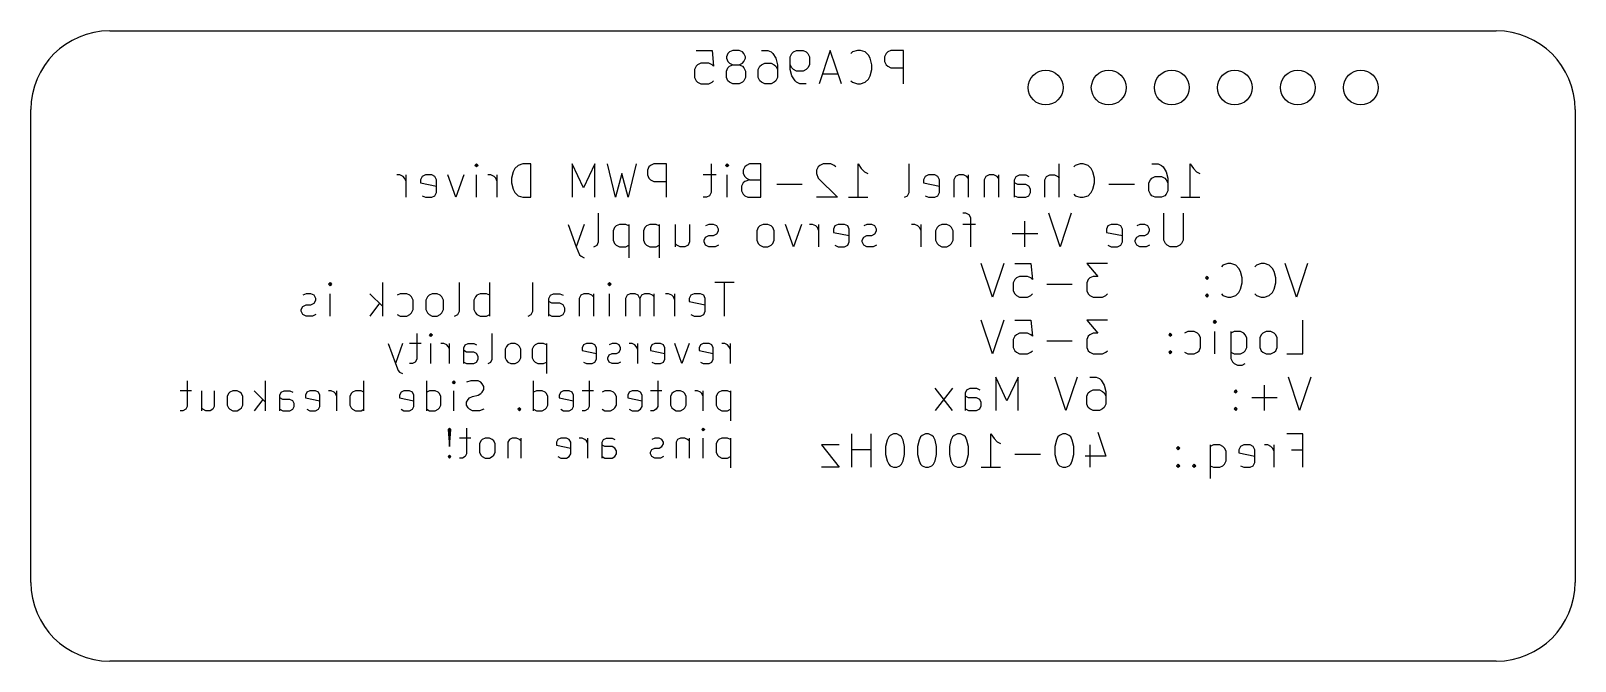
# Model space of a CAD drawing. Extents: x 117.4 to 179.6, y -117.7 to -92.3.
import ezdxf

# ---------------------------------------------------------------- set-up
doc = ezdxf.new("R2010")
doc.units = 0
doc.header["$MEASUREMENT"] = 0
doc.layers.add('BLACK', color=7, linetype='CONTINUOUS')

msp = doc.modelspace()

# ---------------------------------------------------------------- linework, layer by layer
at = {"layer": 'BLACK', "linetype": 'CONTINUOUS'}
for p, q in [((120.561, -92.3036), (176.441, -92.3036)), ((144.192, -93.0876), (144.835, -93.0876)), ((144.835, -93.0876), (144.899, -93.7311)), ((145.478, -93.2163), (145.414, -93.345)), ((145.414, -93.345), (145.414, -93.4093)), ((145.543, -93.152), (145.478, -93.2163)), ((145.672, -93.0876), (145.543, -93.152)), ((145.929, -93.0876), (145.672, -93.0876)), ((146.058, -93.152), (145.929, -93.0876)), ((146.122, -93.2163), (146.058, -93.152)), ((146.186, -93.345), (146.122, -93.2163)), ((146.186, -93.4093), (146.186, -93.345)), ((146.83, -93.0876), (147.087, -93.0876)), ((147.087, -93.0876), (147.216, -93.152)), ((147.216, -93.152), (147.28, -93.2163)), ((147.28, -93.2163), (147.409, -93.4093)), ((147.988, -93.345), (148.052, -93.2163)), ((147.988, -93.8598), (147.988, -93.345)), ((148.052, -93.2163), (148.117, -93.152)), ((148.117, -93.152), (148.245, -93.0876)), ((148.245, -93.0876), (148.503, -93.0876)), ((148.503, -93.0876), (148.631, -93.152)), ((148.631, -93.152), (148.696, -93.2163)), ((148.696, -93.2163), (148.76, -93.345)), ((148.76, -93.345), (148.76, -93.6667)), ((149.597, -93.0876), (149.146, -94.4389)), ((150.047, -94.4389), (149.597, -93.0876)), ((150.498, -93.152), (150.433, -93.2163)), ((150.691, -93.0876), (150.498, -93.152)), ((150.819, -93.0876), (150.691, -93.0876)), ((151.012, -93.152), (150.819, -93.0876)), ((151.141, -93.2807), (151.012, -93.152)), ((151.205, -93.4093), (151.141, -93.2807)), ((151.849, -93.2163), (151.784, -93.345)), ((151.784, -93.345), (151.784, -93.538)), ((151.913, -93.152), (151.849, -93.2163)), ((152.042, -93.0876), (151.913, -93.152)), ((152.557, -93.0876), (152.042, -93.0876)), ((152.557, -94.4389), (152.557, -93.0876)), ((144.192, -93.7311), (144.127, -93.8598)), ((144.127, -93.8598), (144.127, -94.1815)), ((144.256, -93.6667), (144.192, -93.7311)), ((144.385, -93.6024), (144.256, -93.6667)), ((144.706, -93.6024), (144.385, -93.6024)), ((144.835, -93.6667), (144.706, -93.6024)), ((144.899, -93.7311), (144.835, -93.6667)), ((145.414, -93.4093), (145.478, -93.538)), ((145.414, -93.9241), (145.478, -93.7954)), ((145.414, -94.1815), (145.414, -93.9241)), ((145.478, -93.538), (145.543, -93.6024)), ((145.478, -93.7954), (145.543, -93.7311)), ((145.543, -93.6024), (145.672, -93.6667)), ((145.543, -93.7311), (145.672, -93.6667)), ((145.672, -93.6667), (145.929, -93.6667)), ((145.929, -93.6667), (146.058, -93.6024)), ((145.929, -93.6667), (146.058, -93.7311)), ((146.058, -93.6024), (146.122, -93.538)), ((146.058, -93.7311), (146.122, -93.7954)), ((146.122, -93.538), (146.186, -93.4093)), ((146.122, -93.7954), (146.186, -93.9241)), ((146.186, -93.9241), (146.186, -94.1815)), ((146.701, -93.8598), (146.765, -93.7311)), ((146.701, -94.1815), (146.701, -93.8598)), ((146.765, -93.7311), (146.83, -93.6667)), ((146.83, -93.6667), (146.958, -93.6024)), ((146.958, -93.6024), (147.216, -93.6024)), ((147.216, -93.6024), (147.345, -93.6667)), ((147.345, -93.6667), (147.409, -93.7311)), ((147.409, -93.4093), (147.473, -93.6667)), ((147.409, -93.7311), (147.473, -93.8598)), ((147.473, -93.6667), (147.473, -94.1815)), ((148.052, -93.7954), (147.988, -93.6667)), ((148.052, -94.1172), (147.988, -93.8598)), ((148.117, -93.8598), (148.052, -93.7954)), ((148.245, -93.9241), (148.117, -93.8598)), ((148.503, -93.9241), (148.245, -93.9241)), ((148.631, -93.8598), (148.503, -93.9241)), ((148.696, -93.7954), (148.631, -93.8598)), ((148.76, -93.6667), (148.696, -93.7954)), ((151.27, -93.6667), (151.205, -93.4093)), ((151.205, -94.1172), (151.27, -93.8598)), ((151.27, -93.8598), (151.27, -93.6667)), ((151.784, -93.538), (151.849, -93.6667)), ((151.849, -93.6667), (151.913, -93.7311)), ((151.913, -93.7311), (152.042, -93.7954)), ((152.042, -93.7954), (152.557, -93.7954)), ((144.127, -94.1815), (144.192, -94.3102)), ((144.192, -94.3102), (144.256, -94.3745)), ((144.256, -94.3745), (144.385, -94.4389)), ((144.385, -94.4389), (144.706, -94.4389)), ((144.706, -94.4389), (144.835, -94.3745)), ((144.835, -94.3745), (144.899, -94.3102)), ((145.478, -94.3102), (145.414, -94.1815)), ((145.543, -94.3745), (145.478, -94.3102)), ((145.672, -94.4389), (145.543, -94.3745)), ((145.929, -94.4389), (145.672, -94.4389)), ((146.058, -94.3745), (145.929, -94.4389)), ((146.122, -94.3102), (146.058, -94.3745)), ((146.186, -94.1815), (146.122, -94.3102)), ((146.765, -94.3102), (146.701, -94.1815)), ((146.83, -94.3745), (146.765, -94.3102)), ((146.958, -94.4389), (146.83, -94.3745)), ((147.216, -94.4389), (146.958, -94.4389)), ((147.345, -94.3745), (147.216, -94.4389)), ((147.409, -94.3102), (147.345, -94.3745)), ((147.473, -94.1815), (147.409, -94.3102)), ((148.181, -94.3102), (148.052, -94.1172)), ((148.245, -94.3745), (148.181, -94.3102)), ((148.374, -94.4389), (148.245, -94.3745)), ((148.631, -94.4389), (148.374, -94.4389)), ((149.918, -94.0528), (149.275, -94.0528)), ((150.433, -94.3102), (150.498, -94.3745)), ((150.498, -94.3745), (150.691, -94.4389)), ((150.691, -94.4389), (150.819, -94.4389)), ((150.819, -94.4389), (151.012, -94.3745)), ((151.012, -94.3745), (151.141, -94.2459)), ((151.141, -94.2459), (151.205, -94.1172)), ((117.386, -114.529), (117.386, -95.4786)), ((179.616, -95.4786), (179.616, -114.529)), ((135.28, -97.724), (135.344, -97.6596)), ((135.344, -97.6596), (135.408, -97.724)), ((135.344, -97.6596), (135.344, -97.7883)), ((137.21, -97.6596), (137.017, -97.724)), ((137.532, -97.6596), (137.21, -97.6596)), ((137.532, -99.0109), (137.532, -97.6596)), ((139.655, -98.6248), (139.205, -97.6596)), ((139.205, -97.6596), (139.205, -99.0109)), ((140.106, -97.6596), (139.655, -98.6248)), ((140.106, -99.0109), (140.106, -97.6596)), ((140.942, -99.0109), (140.62, -97.6596)), ((141.779, -97.6596), (141.457, -99.0109)), ((142.486, -97.6596), (142.358, -97.724)), ((143.001, -97.6596), (142.486, -97.6596)), ((143.001, -99.0109), (143.001, -97.6596)), ((144.803, -97.6596), (144.803, -98.8179)), ((145.382, -97.724), (145.446, -97.6596)), ((145.446, -97.6596), (145.511, -97.724)), ((145.446, -97.6596), (145.446, -97.7883)), ((146.347, -97.6596), (146.218, -97.724)), ((146.798, -97.6596), (146.347, -97.6596)), ((146.798, -99.0109), (146.798, -97.6596)), ((149.307, -97.6596), (149.178, -97.724)), ((149.629, -97.6596), (149.307, -97.6596)), ((149.758, -97.724), (149.629, -97.6596)), ((150.723, -99.0109), (150.723, -97.6596)), ((150.723, -97.6596), (150.851, -97.8527)), ((152.782, -98.8179), (152.782, -97.6596)), ((158.83, -99.0109), (158.83, -97.6596)), ((159.667, -97.6596), (159.474, -97.724)), ((159.796, -97.6596), (159.667, -97.6596)), ((159.989, -97.724), (159.796, -97.6596)), ((162.563, -97.6596), (162.82, -97.6596)), ((162.82, -97.6596), (162.949, -97.724)), ((164.107, -99.0109), (164.107, -97.6596)), ((164.107, -97.6596), (164.236, -97.8527)), ((132.255, -98.11), (132.127, -98.11)), ((132.384, -98.1744), (132.255, -98.11)), ((132.448, -98.2387), (132.384, -98.1744)), ((132.513, -98.3674), (132.448, -98.2387)), ((132.513, -99.0109), (132.513, -98.11)), ((133.156, -98.1744), (133.092, -98.3031)), ((133.092, -98.3031), (133.092, -98.4318)), ((133.285, -98.11), (133.156, -98.1744)), ((133.542, -98.11), (133.285, -98.11)), ((133.671, -98.1744), (133.542, -98.11)), ((133.735, -98.3031), (133.671, -98.1744)), ((133.735, -98.8179), (133.735, -98.3031)), ((134.507, -99.0109), (134.186, -98.11)), ((134.829, -98.11), (134.507, -99.0109)), ((135.344, -97.7883), (135.28, -97.724)), ((135.408, -97.724), (135.344, -97.7883)), ((135.344, -99.0109), (135.344, -98.11)), ((135.923, -98.11), (135.794, -98.11)), ((136.052, -98.1744), (135.923, -98.11)), ((136.116, -98.2387), (136.052, -98.1744)), ((136.18, -98.3674), (136.116, -98.2387)), ((136.18, -99.0109), (136.18, -98.11)), ((136.824, -97.9813), (136.76, -98.2387)), ((136.76, -98.2387), (136.76, -98.4318)), ((136.888, -97.8527), (136.824, -97.9813)), ((137.017, -97.724), (136.888, -97.8527)), ((141.199, -98.0457), (140.942, -99.0109)), ((141.457, -99.0109), (141.199, -98.0457)), ((142.293, -97.7883), (142.229, -97.917)), ((142.229, -97.917), (142.229, -98.11)), ((142.229, -98.11), (142.293, -98.2387)), ((142.358, -97.724), (142.293, -97.7883)), ((142.293, -98.2387), (142.358, -98.3031)), ((142.358, -98.3031), (142.486, -98.3674)), ((144.996, -98.11), (144.481, -98.11)), ((145.446, -97.7883), (145.382, -97.724)), ((145.511, -97.724), (145.446, -97.7883)), ((145.446, -99.0109), (145.446, -98.11)), ((146.154, -97.7883), (146.09, -97.917)), ((146.09, -97.917), (146.09, -98.0457)), ((146.09, -98.0457), (146.154, -98.1744)), ((146.218, -97.724), (146.154, -97.7883)), ((146.154, -98.1744), (146.218, -98.2387)), ((146.347, -98.3031), (146.154, -98.3674)), ((146.218, -98.2387), (146.347, -98.3031)), ((146.347, -98.3031), (146.798, -98.3031)), ((149.114, -97.7883), (149.05, -97.917)), ((149.05, -97.917), (149.05, -98.0457)), ((149.05, -98.0457), (149.114, -98.2387)), ((149.178, -97.724), (149.114, -97.7883)), ((149.114, -98.2387), (149.886, -99.0109)), ((149.822, -97.7883), (149.758, -97.724)), ((150.851, -97.8527), (150.98, -97.9813)), ((150.98, -97.9813), (151.109, -98.0457)), ((153.425, -98.1744), (153.361, -98.3031)), ((153.361, -98.3031), (153.361, -98.4318)), ((153.554, -98.11), (153.425, -98.1744)), ((153.811, -98.11), (153.554, -98.11)), ((153.94, -98.1744), (153.811, -98.11)), ((154.004, -98.3031), (153.94, -98.1744)), ((154.004, -98.8179), (154.004, -98.3031)), ((154.648, -98.1744), (154.584, -98.3031)), ((154.584, -98.3031), (154.584, -99.0109)), ((154.777, -98.11), (154.648, -98.1744)), ((154.97, -98.11), (154.777, -98.11)), ((155.098, -98.1744), (154.97, -98.11)), ((155.163, -98.2387), (155.098, -98.1744)), ((155.163, -98.11), (155.163, -99.0109)), ((155.87, -98.1744), (155.806, -98.3031)), ((155.806, -98.3031), (155.806, -99.0109)), ((155.999, -98.11), (155.87, -98.1744)), ((156.192, -98.11), (155.999, -98.11)), ((156.321, -98.1744), (156.192, -98.11)), ((156.385, -98.2387), (156.321, -98.1744)), ((156.385, -98.11), (156.385, -99.0109)), ((157.029, -98.3031), (157.093, -98.1744)), ((157.029, -99.0109), (157.029, -98.3031)), ((157.093, -98.1744), (157.222, -98.11)), ((157.222, -98.11), (157.479, -98.11)), ((157.479, -98.11), (157.608, -98.1744)), ((158.251, -98.3031), (158.316, -98.1744)), ((158.251, -99.0109), (158.251, -98.3031)), ((158.316, -98.1744), (158.444, -98.11)), ((158.444, -98.11), (158.637, -98.11)), ((158.637, -98.11), (158.766, -98.1744)), ((158.766, -98.1744), (158.83, -98.2387)), ((159.474, -97.724), (159.41, -97.7883)), ((160.117, -97.8527), (159.989, -97.724)), ((160.182, -97.9813), (160.117, -97.8527)), ((160.246, -98.2387), (160.182, -97.9813)), ((160.246, -98.4318), (160.246, -98.2387)), ((162.434, -98.4318), (162.498, -98.3031)), ((162.498, -98.3031), (162.563, -98.2387)), ((162.563, -98.2387), (162.691, -98.1744)), ((162.691, -98.1744), (162.949, -98.1744)), ((162.949, -97.724), (163.013, -97.7883)), ((162.949, -98.1744), (163.077, -98.2387)), ((163.013, -97.7883), (163.142, -97.9813)), ((163.077, -98.2387), (163.142, -98.3031)), ((163.142, -97.9813), (163.206, -98.2387)), ((163.142, -98.3031), (163.206, -98.4318)), ((163.206, -98.2387), (163.206, -98.7535)), ((164.236, -97.8527), (164.364, -97.9813)), ((164.364, -97.9813), (164.493, -98.0457)), ((133.092, -98.4318), (133.735, -98.5605)), ((133.671, -98.9465), (133.735, -98.8179)), ((136.76, -98.4318), (136.824, -98.6892)), ((136.824, -98.6892), (136.888, -98.8179)), ((136.888, -98.8179), (137.017, -98.9465)), ((142.486, -98.3674), (143.001, -98.3674)), ((144.803, -98.8179), (144.739, -98.9465)), ((146.09, -98.4318), (146.025, -98.5605)), ((146.025, -98.5605), (146.025, -98.7535)), ((146.025, -98.7535), (146.09, -98.8822)), ((146.154, -98.3674), (146.09, -98.4318)), ((146.09, -98.8822), (146.154, -98.9465)), ((148.471, -98.4961), (147.441, -98.4961)), ((152.717, -98.9465), (152.782, -98.8179)), ((153.361, -98.4318), (154.004, -98.5605)), ((153.94, -98.9465), (154.004, -98.8179)), ((157.157, -98.4961), (157.029, -98.4318)), ((157.479, -98.4961), (157.157, -98.4961)), ((157.608, -98.5605), (157.479, -98.4961)), ((157.672, -98.6892), (157.608, -98.5605)), ((157.608, -98.9465), (157.672, -98.8179)), ((157.672, -98.8179), (157.672, -98.6892)), ((159.41, -98.8822), (159.474, -98.9465)), ((159.989, -98.9465), (160.117, -98.8179)), ((160.117, -98.8179), (160.182, -98.6892)), ((160.182, -98.6892), (160.246, -98.4318)), ((161.855, -98.4961), (160.825, -98.4961)), ((162.434, -98.7535), (162.434, -98.4318)), ((162.498, -98.8822), (162.434, -98.7535)), ((162.563, -98.9465), (162.498, -98.8822)), ((163.142, -98.8822), (163.077, -98.9465)), ((163.206, -98.7535), (163.142, -98.8822)), ((133.156, -98.9465), (133.285, -99.0109)), ((133.285, -99.0109), (133.542, -99.0109)), ((133.542, -99.0109), (133.671, -98.9465)), ((137.017, -98.9465), (137.21, -99.0109)), ((137.21, -99.0109), (137.532, -99.0109)), ((144.61, -99.0109), (144.481, -99.0109)), ((144.739, -98.9465), (144.61, -99.0109)), ((146.154, -98.9465), (146.283, -99.0109)), ((146.283, -99.0109), (146.798, -99.0109)), ((149.886, -99.0109), (149.05, -99.0109)), ((150.337, -99.0109), (151.109, -99.0109)), ((152.589, -99.0109), (152.717, -98.9465)), ((153.425, -98.9465), (153.554, -99.0109)), ((153.554, -99.0109), (153.811, -99.0109)), ((153.811, -99.0109), (153.94, -98.9465)), ((157.029, -98.9465), (157.157, -99.0109)), ((157.157, -99.0109), (157.479, -99.0109)), ((157.479, -99.0109), (157.608, -98.9465)), ((159.474, -98.9465), (159.667, -99.0109)), ((159.667, -99.0109), (159.796, -99.0109)), ((159.796, -99.0109), (159.989, -98.9465)), ((162.691, -99.0109), (162.563, -98.9465)), ((162.949, -99.0109), (162.691, -99.0109)), ((163.077, -98.9465), (162.949, -99.0109)), ((163.721, -99.0109), (164.493, -99.0109)), ((139.043, -100.101), (139.365, -101.002)), ((139.686, -100.101), (139.365, -101.002)), ((140.266, -100.809), (140.266, -99.651)), ((140.973, -100.166), (140.909, -100.23)), ((141.102, -100.101), (140.973, -100.166)), ((141.359, -100.101), (141.102, -100.101)), ((141.488, -100.166), (141.359, -100.101)), ((141.488, -100.101), (141.488, -101.453)), ((142.196, -100.166), (142.132, -100.23)), ((142.325, -100.101), (142.196, -100.166)), ((142.582, -100.101), (142.325, -100.101)), ((142.711, -100.166), (142.582, -100.101)), ((142.711, -100.101), (142.711, -101.453)), ((143.354, -100.101), (143.354, -101.002)), ((143.933, -100.101), (143.933, -100.809)), ((144.705, -100.101), (144.577, -100.166)), ((144.898, -100.101), (144.705, -100.101)), ((145.027, -100.166), (144.898, -100.101)), ((145.092, -100.294), (145.027, -100.166)), ((146.765, -100.166), (146.7, -100.23)), ((146.893, -100.101), (146.765, -100.166)), ((147.086, -100.101), (146.893, -100.101)), ((147.215, -100.166), (147.086, -100.101)), ((147.279, -100.23), (147.215, -100.166)), ((148.116, -101.002), (147.794, -100.101)), ((148.438, -100.101), (148.116, -101.002)), ((148.888, -100.101), (148.759, -100.101)), ((149.017, -100.166), (148.888, -100.101)), ((149.081, -100.23), (149.017, -100.166)), ((149.145, -101.002), (149.145, -100.101)), ((149.789, -100.166), (149.724, -100.294)), ((149.918, -100.101), (149.789, -100.166)), ((150.175, -100.101), (149.918, -100.101)), ((150.304, -100.166), (150.175, -100.101)), ((150.368, -100.294), (150.304, -100.166)), ((151.076, -100.101), (150.947, -100.166)), ((151.269, -100.101), (151.076, -100.101)), ((151.398, -100.166), (151.269, -100.101)), ((151.462, -100.294), (151.398, -100.166)), ((153.006, -100.101), (152.877, -100.101)), ((153.135, -100.166), (153.006, -100.101)), ((153.199, -100.23), (153.135, -100.166)), ((153.264, -101.002), (153.264, -100.101)), ((153.971, -100.166), (153.907, -100.23)), ((154.1, -100.101), (153.971, -100.166)), ((154.293, -100.101), (154.1, -100.101)), ((154.422, -100.166), (154.293, -100.101)), ((154.486, -100.23), (154.422, -100.166)), ((155.065, -99.651), (154.937, -99.651)), ((155.451, -100.101), (154.937, -100.101)), ((155.194, -99.7153), (155.065, -99.651)), ((155.258, -99.844), (155.194, -99.7153)), ((155.258, -101.002), (155.258, -99.844)), ((157.446, -101.002), (157.446, -99.9727)), ((158.862, -101.002), (158.411, -99.651)), ((159.312, -99.651), (158.862, -101.002)), ((160.792, -100.166), (160.728, -100.294)), ((160.921, -100.101), (160.792, -100.166)), ((161.178, -100.101), (160.921, -100.101)), ((161.307, -100.166), (161.178, -100.101)), ((161.371, -100.294), (161.307, -100.166)), ((162.079, -100.101), (161.95, -100.166)), ((162.272, -100.101), (162.079, -100.101)), ((162.401, -100.166), (162.272, -100.101)), ((162.465, -100.294), (162.401, -100.166)), ((163.044, -100.745), (163.044, -99.651)), ((163.816, -99.651), (163.816, -100.745)), ((140.201, -100.938), (140.266, -100.809)), ((140.909, -100.23), (140.845, -100.359)), ((140.845, -100.359), (140.845, -100.745)), ((140.845, -100.745), (140.909, -100.874)), ((142.132, -100.23), (142.067, -100.359)), ((142.067, -100.359), (142.067, -100.745)), ((142.067, -100.745), (142.132, -100.874)), ((143.933, -100.809), (143.869, -100.938)), ((144.512, -100.745), (144.577, -100.616)), ((144.512, -100.809), (144.512, -100.745)), ((144.577, -100.938), (144.512, -100.809)), ((144.577, -100.616), (144.705, -100.552)), ((144.705, -100.552), (144.898, -100.552)), ((144.898, -100.552), (145.027, -100.487)), ((145.027, -100.487), (145.092, -100.359)), ((145.092, -100.359), (145.092, -100.294)), ((146.7, -100.23), (146.636, -100.359)), ((146.636, -100.359), (146.636, -100.745)), ((146.636, -100.745), (146.7, -100.874)), ((147.344, -100.359), (147.279, -100.23)), ((147.279, -100.874), (147.344, -100.745)), ((147.344, -100.745), (147.344, -100.359)), ((149.145, -100.359), (149.081, -100.23)), ((149.724, -100.294), (149.724, -100.423)), ((149.724, -100.423), (150.368, -100.552)), ((150.304, -100.938), (150.368, -100.809)), ((150.368, -100.809), (150.368, -100.294)), ((150.883, -100.745), (150.947, -100.616)), ((150.883, -100.809), (150.883, -100.745)), ((150.947, -100.938), (150.883, -100.809)), ((150.947, -100.616), (151.076, -100.552)), ((151.076, -100.552), (151.269, -100.552)), ((151.269, -100.552), (151.398, -100.487)), ((151.398, -100.487), (151.462, -100.359)), ((151.462, -100.359), (151.462, -100.294)), ((153.264, -100.359), (153.199, -100.23)), ((153.907, -100.23), (153.843, -100.359)), ((153.843, -100.359), (153.843, -100.745)), ((153.843, -100.745), (153.907, -100.874)), ((154.55, -100.359), (154.486, -100.23)), ((154.486, -100.874), (154.55, -100.745)), ((154.55, -100.745), (154.55, -100.359)), ((157.961, -100.487), (156.931, -100.487)), ((160.728, -100.294), (160.728, -100.423)), ((160.728, -100.423), (161.371, -100.552)), ((161.307, -100.938), (161.371, -100.809)), ((161.371, -100.809), (161.371, -100.294)), ((161.886, -100.745), (161.95, -100.616)), ((161.886, -100.809), (161.886, -100.745)), ((161.95, -100.938), (161.886, -100.809)), ((161.95, -100.616), (162.079, -100.552)), ((162.079, -100.552), (162.272, -100.552)), ((162.272, -100.552), (162.401, -100.487)), ((162.401, -100.487), (162.465, -100.359)), ((162.465, -100.359), (162.465, -100.294)), ((163.109, -100.874), (163.044, -100.745)), ((163.816, -100.745), (163.752, -100.874)), ((139.365, -101.002), (139.493, -101.324)), ((139.493, -101.324), (139.558, -101.388)), ((139.558, -101.388), (139.686, -101.453)), ((140.072, -101.002), (140.201, -100.938)), ((140.909, -100.874), (140.973, -100.938)), ((140.973, -100.938), (141.102, -101.002)), ((141.102, -101.002), (141.359, -101.002)), ((141.359, -101.002), (141.488, -100.938)), ((142.132, -100.874), (142.196, -100.938)), ((142.196, -100.938), (142.325, -101.002)), ((142.325, -101.002), (142.582, -101.002)), ((142.582, -101.002), (142.711, -100.938)), ((143.419, -100.938), (143.354, -100.874)), ((143.547, -101.002), (143.419, -100.938)), ((143.74, -101.002), (143.547, -101.002)), ((143.869, -100.938), (143.74, -101.002)), ((144.705, -101.002), (144.577, -100.938)), ((144.963, -101.002), (144.705, -101.002)), ((145.092, -100.938), (144.963, -101.002)), ((146.7, -100.874), (146.765, -100.938)), ((146.765, -100.938), (146.893, -101.002)), ((146.893, -101.002), (147.086, -101.002)), ((147.086, -101.002), (147.215, -100.938)), ((147.215, -100.938), (147.279, -100.874)), ((149.789, -100.938), (149.918, -101.002)), ((149.918, -101.002), (150.175, -101.002)), ((150.175, -101.002), (150.304, -100.938)), ((151.076, -101.002), (150.947, -100.938)), ((151.333, -101.002), (151.076, -101.002)), ((151.462, -100.938), (151.333, -101.002)), ((153.907, -100.874), (153.971, -100.938)), ((153.971, -100.938), (154.1, -101.002)), ((154.1, -101.002), (154.293, -101.002)), ((154.293, -101.002), (154.422, -100.938)), ((154.422, -100.938), (154.486, -100.874)), ((160.792, -100.938), (160.921, -101.002)), ((160.921, -101.002), (161.178, -101.002)), ((161.178, -101.002), (161.307, -100.938)), ((162.079, -101.002), (161.95, -100.938)), ((162.336, -101.002), (162.079, -101.002)), ((162.465, -100.938), (162.336, -101.002)), ((163.173, -100.938), (163.109, -100.874)), ((163.302, -101.002), (163.173, -100.938)), ((163.559, -101.002), (163.302, -101.002)), ((163.688, -100.938), (163.559, -101.002)), ((163.752, -100.874), (163.688, -100.938)), ((156.137, -103.034), (155.687, -101.683)), ((156.588, -101.683), (156.137, -103.034)), ((157.038, -101.683), (157.681, -101.683)), ((157.681, -101.683), (157.746, -102.326)), ((160.77, -101.683), (159.934, -101.683)), ((159.934, -101.683), (160.384, -102.198)), ((165.425, -101.747), (165.361, -101.812)), ((165.618, -101.683), (165.425, -101.747)), ((165.747, -101.683), (165.618, -101.683)), ((165.94, -101.747), (165.747, -101.683)), ((166.069, -101.876), (165.94, -101.747)), ((166.133, -102.005), (166.069, -101.876)), ((166.197, -102.262), (166.133, -102.005)), ((166.776, -101.747), (166.712, -101.812)), ((166.969, -101.683), (166.776, -101.747)), ((167.098, -101.683), (166.969, -101.683)), ((167.291, -101.747), (167.098, -101.683)), ((167.42, -101.876), (167.291, -101.747)), ((167.484, -102.005), (167.42, -101.876)), ((167.549, -102.262), (167.484, -102.005)), ((168.385, -103.034), (167.935, -101.683)), ((168.835, -101.683), (168.385, -103.034)), ((129.377, -102.509), (129.442, -102.445)), ((129.442, -102.574), (129.377, -102.509)), ((129.442, -102.445), (129.506, -102.509)), ((129.442, -102.445), (129.442, -102.574)), ((129.506, -102.509), (129.442, -102.574)), ((131.565, -103.796), (131.565, -102.445)), ((134.654, -103.603), (134.654, -102.445)), ((135.876, -103.796), (135.876, -102.445)), ((137.614, -103.603), (137.614, -102.445)), ((140.638, -102.509), (140.702, -102.445)), ((140.702, -102.574), (140.638, -102.509)), ((140.702, -102.445), (140.767, -102.509)), ((140.702, -102.445), (140.702, -102.574)), ((140.767, -102.509), (140.702, -102.574)), ((145.721, -102.445), (144.949, -102.445)), ((145.335, -103.796), (145.335, -102.445)), ((157.038, -102.326), (156.974, -102.455)), ((156.974, -102.455), (156.974, -102.777)), ((157.102, -102.262), (157.038, -102.326)), ((157.231, -102.198), (157.102, -102.262)), ((157.553, -102.198), (157.231, -102.198)), ((157.681, -102.262), (157.553, -102.198)), ((157.746, -102.326), (157.681, -102.262)), ((159.354, -102.519), (158.325, -102.519)), ((159.998, -102.326), (159.934, -102.455)), ((159.934, -102.455), (159.934, -102.777)), ((160.062, -102.262), (159.998, -102.326)), ((160.191, -102.198), (160.062, -102.262)), ((160.384, -102.198), (160.191, -102.198)), ((164.782, -102.198), (164.717, -102.262)), ((164.717, -102.262), (164.782, -102.326)), ((164.846, -102.262), (164.782, -102.198)), ((164.782, -102.198), (164.782, -102.326)), ((164.782, -102.326), (164.846, -102.262)), ((166.133, -102.713), (166.197, -102.455)), ((166.197, -102.455), (166.197, -102.262)), ((167.484, -102.713), (167.549, -102.455)), ((167.549, -102.455), (167.549, -102.262)), ((128.477, -102.895), (128.348, -102.96)), ((128.67, -102.895), (128.477, -102.895)), ((128.798, -102.96), (128.67, -102.895)), ((128.67, -103.346), (128.798, -103.281)), ((128.863, -103.088), (128.798, -102.96)), ((128.798, -103.281), (128.863, -103.153)), ((128.863, -103.153), (128.863, -103.088)), ((129.442, -103.796), (129.442, -102.895)), ((131.05, -102.895), (131.565, -103.41)), ((131.436, -103.281), (131.05, -103.796)), ((132.273, -102.895), (132.144, -102.96)), ((132.53, -102.895), (132.273, -102.895)), ((132.659, -102.96), (132.53, -102.895)), ((132.723, -103.024), (132.659, -102.96)), ((132.788, -103.153), (132.723, -103.024)), ((132.788, -103.539), (132.788, -103.153)), ((133.367, -103.024), (133.303, -103.153)), ((133.303, -103.153), (133.303, -103.539)), ((133.431, -102.96), (133.367, -103.024)), ((133.56, -102.895), (133.431, -102.96)), ((133.753, -102.895), (133.56, -102.895)), ((133.882, -102.96), (133.753, -102.895)), ((133.946, -103.024), (133.882, -102.96)), ((134.01, -103.153), (133.946, -103.024)), ((134.01, -103.539), (134.01, -103.153)), ((135.297, -103.024), (135.233, -103.153)), ((135.233, -103.153), (135.233, -103.539)), ((135.362, -102.96), (135.297, -103.024)), ((135.49, -102.895), (135.362, -102.96)), ((135.748, -102.895), (135.49, -102.895)), ((135.876, -102.96), (135.748, -102.895)), ((138.257, -103.088), (138.322, -102.96)), ((138.257, -103.796), (138.257, -103.088)), ((138.386, -103.281), (138.257, -103.217)), ((138.322, -102.96), (138.45, -102.895)), ((138.708, -103.281), (138.386, -103.281)), ((138.45, -102.895), (138.708, -102.895)), ((138.708, -102.895), (138.836, -102.96)), ((138.836, -103.346), (138.708, -103.281)), ((139.544, -102.96), (139.48, -103.088)), ((139.48, -103.088), (139.48, -103.796)), ((139.673, -102.895), (139.544, -102.96)), ((139.866, -102.895), (139.673, -102.895)), ((139.995, -102.96), (139.866, -102.895)), ((140.059, -103.024), (139.995, -102.96)), ((140.059, -102.895), (140.059, -103.796)), ((140.702, -103.796), (140.702, -102.895)), ((141.41, -102.96), (141.346, -103.088)), ((141.346, -103.088), (141.346, -103.796)), ((141.539, -102.895), (141.41, -102.96)), ((141.732, -102.895), (141.539, -102.895)), ((141.861, -102.96), (141.732, -102.895)), ((141.925, -103.088), (141.861, -102.96)), ((141.989, -102.96), (141.925, -103.088)), ((141.925, -103.088), (141.925, -103.796)), ((142.118, -102.895), (141.989, -102.96)), ((142.311, -102.895), (142.118, -102.895)), ((142.44, -102.96), (142.311, -102.895)), ((142.504, -103.024), (142.44, -102.96)), ((142.504, -103.796), (142.504, -102.895)), ((143.083, -102.895), (142.955, -102.895)), ((143.212, -102.96), (143.083, -102.895)), ((143.276, -103.024), (143.212, -102.96)), ((143.341, -103.153), (143.276, -103.024)), ((143.341, -103.796), (143.341, -102.895)), ((143.984, -102.96), (143.92, -103.088)), ((143.92, -103.088), (143.92, -103.217)), ((143.92, -103.217), (144.563, -103.346)), ((144.113, -102.895), (143.984, -102.96)), ((144.37, -102.895), (144.113, -102.895)), ((144.499, -102.96), (144.37, -102.895)), ((144.563, -103.088), (144.499, -102.96)), ((144.563, -103.603), (144.563, -103.088)), ((156.974, -102.777), (157.038, -102.906)), ((157.038, -102.906), (157.102, -102.97)), ((157.102, -102.97), (157.231, -103.034)), ((157.231, -103.034), (157.553, -103.034)), ((157.553, -103.034), (157.681, -102.97)), ((157.681, -102.97), (157.746, -102.906)), ((159.934, -102.777), (159.998, -102.906)), ((159.998, -102.906), (160.062, -102.97)), ((160.062, -102.97), (160.191, -103.034)), ((160.191, -103.034), (160.577, -103.034)), ((160.577, -103.034), (160.706, -102.97)), ((160.706, -102.97), (160.77, -102.906)), ((164.782, -102.906), (164.717, -102.97)), ((164.717, -102.97), (164.782, -103.034)), ((164.846, -102.97), (164.782, -102.906)), ((164.782, -102.906), (164.782, -103.034)), ((164.782, -103.034), (164.846, -102.97)), ((165.361, -102.906), (165.425, -102.97)), ((165.425, -102.97), (165.618, -103.034)), ((165.618, -103.034), (165.747, -103.034)), ((165.747, -103.034), (165.94, -102.97)), ((165.94, -102.97), (166.069, -102.841)), ((166.069, -102.841), (166.133, -102.713)), ((166.712, -102.906), (166.776, -102.97)), ((166.776, -102.97), (166.969, -103.034)), ((166.969, -103.034), (167.098, -103.034)), ((167.098, -103.034), (167.291, -102.97)), ((167.291, -102.97), (167.42, -102.841)), ((167.42, -102.841), (167.484, -102.713)), ((128.284, -103.539), (128.348, -103.41)), ((128.284, -103.603), (128.284, -103.539)), ((128.348, -103.732), (128.284, -103.603)), ((128.348, -103.41), (128.477, -103.346)), ((128.477, -103.796), (128.348, -103.732)), ((128.477, -103.346), (128.67, -103.346)), ((128.734, -103.796), (128.477, -103.796)), ((128.863, -103.732), (128.734, -103.796)), ((132.144, -103.732), (132.273, -103.796)), ((132.273, -103.796), (132.53, -103.796)), ((132.53, -103.796), (132.659, -103.732)), ((132.659, -103.732), (132.723, -103.668)), ((132.723, -103.668), (132.788, -103.539)), ((133.303, -103.539), (133.367, -103.668)), ((133.367, -103.668), (133.431, -103.732)), ((133.431, -103.732), (133.56, -103.796)), ((133.56, -103.796), (133.753, -103.796)), ((133.753, -103.796), (133.882, -103.732)), ((133.882, -103.732), (133.946, -103.668)), ((133.946, -103.668), (134.01, -103.539)), ((134.461, -103.796), (134.589, -103.732)), ((134.589, -103.732), (134.654, -103.603)), ((135.233, -103.539), (135.297, -103.668)), ((135.297, -103.668), (135.362, -103.732)), ((135.362, -103.732), (135.49, -103.796)), ((135.49, -103.796), (135.748, -103.796)), ((135.748, -103.796), (135.876, -103.732)), ((137.421, -103.796), (137.549, -103.732)), ((137.549, -103.732), (137.614, -103.603)), ((138.257, -103.732), (138.386, -103.796)), ((138.386, -103.796), (138.708, -103.796)), ((138.708, -103.796), (138.836, -103.732)), ((138.901, -103.475), (138.836, -103.346)), ((138.836, -103.732), (138.901, -103.603)), ((138.901, -103.603), (138.901, -103.475)), ((143.984, -103.732), (144.113, -103.796)), ((144.113, -103.796), (144.37, -103.796)), ((144.37, -103.796), (144.499, -103.732)), ((144.499, -103.732), (144.563, -103.603)), ((132.935, -104.502), (132.935, -105.536)), ((133.452, -104.559), (133.51, -104.502)), ((133.51, -104.502), (133.567, -104.559)), ((133.51, -104.502), (133.51, -104.617)), ((135.98, -105.536), (135.98, -104.502)), ((156.137, -105.32), (155.687, -103.969)), ((156.588, -103.969), (156.137, -105.32)), ((157.038, -103.969), (157.681, -103.969)), ((157.231, -104.484), (157.102, -104.548)), ((157.553, -104.484), (157.231, -104.484)), ((157.681, -104.548), (157.553, -104.484)), ((157.681, -103.969), (157.746, -104.612)), ((160.77, -103.969), (159.934, -103.969)), ((159.934, -103.969), (160.384, -104.484)), ((160.191, -104.484), (160.062, -104.548)), ((160.384, -104.484), (160.191, -104.484)), ((163.302, -104.484), (163.237, -104.548)), ((163.366, -104.548), (163.302, -104.484)), ((163.302, -104.484), (163.302, -104.612)), ((164.009, -104.419), (163.881, -104.484)), ((164.267, -104.419), (164.009, -104.419)), ((164.396, -104.484), (164.267, -104.419)), ((164.46, -104.548), (164.396, -104.484)), ((165.039, -104.033), (165.103, -103.969)), ((165.103, -104.098), (165.039, -104.033)), ((165.103, -103.969), (165.168, -104.033)), ((165.103, -103.969), (165.103, -104.098)), ((165.168, -104.033), (165.103, -104.098)), ((165.103, -105.32), (165.103, -104.419)), ((165.747, -104.419), (165.747, -105.513)), ((165.876, -104.419), (165.747, -104.484)), ((166.133, -104.419), (165.876, -104.419)), ((166.262, -104.484), (166.133, -104.419)), ((166.326, -104.548), (166.262, -104.484)), ((167.034, -104.484), (166.969, -104.548)), ((167.162, -104.419), (167.034, -104.484)), ((167.355, -104.419), (167.162, -104.419)), ((167.484, -104.484), (167.355, -104.419)), ((167.549, -104.548), (167.484, -104.484)), ((168.642, -105.32), (168.642, -103.969)), ((131.786, -104.904), (132.073, -105.708)), ((132.361, -104.904), (132.073, -105.708)), ((133.108, -104.904), (132.648, -104.904)), ((133.51, -104.617), (133.452, -104.559)), ((133.567, -104.559), (133.51, -104.617)), ((133.51, -105.708), (133.51, -104.904)), ((134.027, -104.904), (133.912, -104.904)), ((134.142, -104.961), (134.027, -104.904)), ((134.199, -105.019), (134.142, -104.961)), ((134.257, -105.134), (134.199, -105.019)), ((134.257, -105.708), (134.257, -104.904)), ((134.831, -105.076), (134.889, -104.961)), ((134.831, -105.708), (134.831, -105.076)), ((134.889, -104.961), (135.004, -104.904)), ((135.004, -104.904), (135.233, -104.904)), ((135.233, -104.904), (135.348, -104.961)), ((136.555, -105.019), (136.497, -105.134)), ((136.497, -105.134), (136.497, -105.478)), ((136.612, -104.961), (136.555, -105.019)), ((136.727, -104.904), (136.612, -104.961)), ((136.899, -104.904), (136.727, -104.904)), ((137.014, -104.961), (136.899, -104.904)), ((137.072, -105.019), (137.014, -104.961)), ((137.129, -105.134), (137.072, -105.019)), ((137.129, -105.478), (137.129, -105.134)), ((137.646, -105.019), (137.589, -105.134)), ((137.589, -105.134), (137.589, -105.478)), ((137.704, -104.961), (137.646, -105.019)), ((137.819, -104.904), (137.704, -104.961)), ((138.049, -104.904), (137.819, -104.904)), ((138.163, -104.961), (138.049, -104.904)), ((138.163, -104.904), (138.163, -106.11)), ((139.657, -104.961), (139.6, -105.076)), ((139.6, -105.076), (139.6, -105.191)), ((139.772, -104.904), (139.657, -104.961)), ((140.002, -104.904), (139.772, -104.904)), ((140.117, -104.961), (140.002, -104.904)), ((140.174, -105.076), (140.117, -104.961)), ((140.174, -105.536), (140.174, -105.076)), ((140.806, -104.904), (140.691, -104.961)), ((140.979, -104.904), (140.806, -104.904)), ((141.093, -104.961), (140.979, -104.904)), ((141.151, -105.076), (141.093, -104.961)), ((141.093, -105.249), (141.151, -105.134)), ((141.151, -105.134), (141.151, -105.076)), ((141.611, -104.904), (141.496, -104.904)), ((141.725, -104.961), (141.611, -104.904)), ((141.783, -105.019), (141.725, -104.961)), ((141.84, -105.134), (141.783, -105.019)), ((141.84, -105.708), (141.84, -104.904)), ((142.415, -104.961), (142.357, -105.076)), ((142.357, -105.076), (142.357, -105.191)), ((142.53, -104.904), (142.415, -104.961)), ((142.76, -104.904), (142.53, -104.904)), ((142.875, -104.961), (142.76, -104.904)), ((142.932, -105.076), (142.875, -104.961)), ((142.932, -105.536), (142.932, -105.076)), ((143.621, -105.708), (143.334, -104.904)), ((143.909, -104.904), (143.621, -105.708)), ((144.368, -104.961), (144.311, -105.076)), ((144.311, -105.076), (144.311, -105.191)), ((144.483, -104.904), (144.368, -104.961)), ((144.713, -104.904), (144.483, -104.904)), ((144.828, -104.961), (144.713, -104.904)), ((144.885, -105.076), (144.828, -104.961)), ((144.885, -105.536), (144.885, -105.076)), ((145.345, -104.904), (145.23, -104.904)), ((145.46, -104.961), (145.345, -104.904)), ((145.517, -105.019), (145.46, -104.961)), ((145.575, -105.134), (145.517, -105.019)), ((145.575, -105.708), (145.575, -104.904)), ((157.038, -104.612), (156.974, -104.741)), ((156.974, -104.741), (156.974, -105.063)), ((156.974, -105.063), (157.038, -105.192)), ((157.102, -104.548), (157.038, -104.612)), ((157.746, -104.612), (157.681, -104.548)), ((159.354, -104.805), (158.325, -104.805)), ((159.998, -104.612), (159.934, -104.741)), ((159.934, -104.741), (159.934, -105.063)), ((159.934, -105.063), (159.998, -105.192)), ((160.062, -104.548), (159.998, -104.612)), ((163.237, -104.548), (163.302, -104.612)), ((163.302, -104.612), (163.366, -104.548)), ((164.524, -104.677), (164.46, -104.548)), ((164.46, -105.192), (164.524, -105.063)), ((164.524, -105.063), (164.524, -104.677)), ((166.39, -104.677), (166.326, -104.548)), ((166.326, -105.192), (166.39, -105.063)), ((166.39, -105.063), (166.39, -104.677)), ((166.969, -104.548), (166.905, -104.677)), ((166.905, -104.677), (166.905, -105.063)), ((166.905, -105.063), (166.969, -105.192)), ((167.613, -104.677), (167.549, -104.548)), ((167.549, -105.192), (167.613, -105.063)), ((167.613, -105.063), (167.613, -104.677)), ((132.073, -105.708), (132.188, -105.995)), ((132.763, -105.708), (132.648, -105.708)), ((132.878, -105.651), (132.763, -105.708)), ((132.935, -105.536), (132.878, -105.651)), ((134.946, -105.249), (134.831, -105.191)), ((134.831, -105.651), (134.946, -105.708)), ((135.233, -105.249), (134.946, -105.249)), ((134.946, -105.708), (135.233, -105.708)), ((135.348, -105.306), (135.233, -105.249)), ((135.233, -105.708), (135.348, -105.651)), ((135.406, -105.421), (135.348, -105.306)), ((135.348, -105.651), (135.406, -105.536)), ((135.406, -105.536), (135.406, -105.421)), ((135.808, -105.708), (135.923, -105.651)), ((135.923, -105.651), (135.98, -105.536)), ((136.497, -105.478), (136.555, -105.593)), ((136.555, -105.593), (136.612, -105.651)), ((136.612, -105.651), (136.727, -105.708)), ((136.727, -105.708), (136.899, -105.708)), ((136.899, -105.708), (137.014, -105.651)), ((137.014, -105.651), (137.072, -105.593)), ((137.072, -105.593), (137.129, -105.478)), ((137.589, -105.478), (137.646, -105.593)), ((137.646, -105.593), (137.704, -105.651)), ((137.704, -105.651), (137.819, -105.708)), ((137.819, -105.708), (138.049, -105.708)), ((138.049, -105.708), (138.163, -105.651)), ((139.6, -105.191), (140.174, -105.306)), ((139.657, -105.651), (139.772, -105.708)), ((139.772, -105.708), (140.002, -105.708)), ((140.002, -105.708), (140.117, -105.651)), ((140.117, -105.651), (140.174, -105.536)), ((140.634, -105.478), (140.691, -105.363)), ((140.634, -105.536), (140.634, -105.478)), ((140.691, -105.651), (140.634, -105.536)), ((140.691, -105.363), (140.806, -105.306)), ((140.806, -105.708), (140.691, -105.651)), ((140.806, -105.306), (140.979, -105.306)), ((141.036, -105.708), (140.806, -105.708)), ((140.979, -105.306), (141.093, -105.249)), ((141.151, -105.651), (141.036, -105.708)), ((142.357, -105.191), (142.932, -105.306)), ((142.415, -105.651), (142.53, -105.708)), ((142.53, -105.708), (142.76, -105.708)), ((142.76, -105.708), (142.875, -105.651)), ((142.875, -105.651), (142.932, -105.536)), ((144.311, -105.191), (144.885, -105.306)), ((144.368, -105.651), (144.483, -105.708)), ((144.483, -105.708), (144.713, -105.708)), ((144.713, -105.708), (144.828, -105.651)), ((144.828, -105.651), (144.885, -105.536)), ((157.038, -105.192), (157.102, -105.256)), ((157.102, -105.256), (157.231, -105.32)), ((157.231, -105.32), (157.553, -105.32)), ((157.553, -105.32), (157.681, -105.256)), ((157.681, -105.256), (157.746, -105.192)), ((159.998, -105.192), (160.062, -105.256)), ((160.062, -105.256), (160.191, -105.32)), ((160.191, -105.32), (160.577, -105.32)), ((160.577, -105.32), (160.706, -105.256)), ((160.706, -105.256), (160.77, -105.192)), ((163.302, -105.192), (163.237, -105.256)), ((163.237, -105.256), (163.302, -105.32)), ((163.366, -105.256), (163.302, -105.192)), ((163.302, -105.192), (163.302, -105.32)), ((163.302, -105.32), (163.366, -105.256)), ((163.881, -105.256), (164.009, -105.32)), ((164.009, -105.32), (164.267, -105.32)), ((164.267, -105.32), (164.396, -105.256)), ((164.396, -105.256), (164.46, -105.192)), ((165.747, -105.256), (165.876, -105.32)), ((165.747, -105.513), (165.811, -105.642)), ((165.811, -105.642), (165.876, -105.706)), ((165.876, -105.32), (166.133, -105.32)), ((165.876, -105.706), (166.004, -105.771)), ((166.004, -105.771), (166.197, -105.771)), ((166.133, -105.32), (166.262, -105.256)), ((166.197, -105.771), (166.326, -105.706)), ((166.262, -105.256), (166.326, -105.192)), ((166.969, -105.192), (167.034, -105.256)), ((167.034, -105.256), (167.162, -105.32)), ((167.162, -105.32), (167.355, -105.32)), ((167.355, -105.32), (167.484, -105.256)), ((167.484, -105.256), (167.549, -105.192)), ((167.999, -105.32), (168.642, -105.32)), ((123.685, -106.407), (123.685, -107.441)), ((126.845, -107.613), (126.845, -106.407)), ((130.81, -107.613), (130.81, -106.407)), ((132.188, -105.995), (132.246, -106.053)), ((132.246, -106.053), (132.361, -106.11)), ((133.337, -107.613), (133.337, -106.407)), ((134.372, -106.464), (134.429, -106.407)), ((134.429, -106.407), (134.486, -106.464)), ((134.429, -106.407), (134.429, -106.522)), ((135.118, -106.407), (134.946, -106.464)), ((135.406, -106.407), (135.118, -106.407)), ((135.521, -106.464), (135.406, -106.407)), ((137.646, -107.613), (137.646, -106.407)), ((139.887, -106.407), (139.887, -107.441)), ((142.645, -106.407), (142.645, -107.441)), ((156.716, -107.22), (156.266, -106.255)), ((156.266, -106.255), (156.266, -107.606)), ((157.167, -106.255), (156.716, -107.22)), ((157.167, -107.606), (157.167, -106.255)), ((159.097, -107.606), (158.647, -106.255)), ((159.548, -106.255), (159.097, -107.606)), ((160.062, -106.255), (160.32, -106.255)), ((160.32, -106.255), (160.448, -106.319)), ((160.448, -106.319), (160.513, -106.384)), ((160.513, -106.384), (160.641, -106.577)), ((168.512, -107.606), (168.062, -106.255)), ((168.962, -106.255), (168.512, -107.606)), ((123.858, -106.809), (123.398, -106.809)), ((124.26, -106.809), (124.26, -107.613)), ((124.777, -106.809), (124.777, -107.441)), ((125.352, -106.924), (125.294, -107.039)), ((125.409, -106.866), (125.352, -106.924)), ((125.524, -106.809), (125.409, -106.866)), ((125.696, -106.809), (125.524, -106.809)), ((125.811, -106.866), (125.696, -106.809)), ((125.869, -106.924), (125.811, -106.866)), ((125.926, -107.039), (125.869, -106.924)), ((126.386, -106.809), (126.845, -107.268)), ((127.42, -106.981), (127.477, -106.866)), ((127.42, -107.613), (127.42, -106.981)), ((127.477, -106.866), (127.592, -106.809)), ((127.592, -106.809), (127.822, -106.809)), ((127.822, -106.809), (127.937, -106.866)), ((128.511, -106.866), (128.454, -106.981)), ((128.454, -106.981), (128.454, -107.096)), ((128.626, -106.809), (128.511, -106.866)), ((128.856, -106.809), (128.626, -106.809)), ((128.971, -106.866), (128.856, -106.809)), ((129.028, -106.981), (128.971, -106.866)), ((129.028, -107.441), (129.028, -106.981)), ((129.488, -106.809), (129.373, -106.809)), ((129.603, -106.866), (129.488, -106.809)), ((129.66, -106.924), (129.603, -106.866)), ((129.718, -107.039), (129.66, -106.924)), ((129.718, -107.613), (129.718, -106.809)), ((130.292, -106.924), (130.235, -107.039)), ((130.35, -106.866), (130.292, -106.924)), ((130.465, -106.809), (130.35, -106.866)), ((130.695, -106.809), (130.465, -106.809)), ((130.81, -106.866), (130.695, -106.809)), ((132.303, -106.866), (132.246, -106.981)), ((132.246, -106.981), (132.246, -107.096)), ((132.418, -106.809), (132.303, -106.866)), ((132.648, -106.809), (132.418, -106.809)), ((132.763, -106.866), (132.648, -106.809)), ((132.82, -106.981), (132.763, -106.866)), ((132.82, -107.441), (132.82, -106.981)), ((133.452, -106.809), (133.337, -106.866)), ((133.682, -106.809), (133.452, -106.809)), ((133.797, -106.866), (133.682, -106.809)), ((133.854, -106.924), (133.797, -106.866)), ((133.912, -107.039), (133.854, -106.924)), ((134.429, -106.522), (134.372, -106.464)), ((134.486, -106.464), (134.429, -106.522)), ((134.429, -107.613), (134.429, -106.809)), ((135.176, -107.039), (135.406, -106.981)), ((135.406, -106.981), (135.521, -106.924)), ((135.578, -106.522), (135.521, -106.464)), ((135.521, -106.924), (135.578, -106.866)), ((135.636, -106.636), (135.578, -106.522)), ((135.578, -106.866), (135.636, -106.751)), ((135.636, -106.751), (135.636, -106.636)), ((137.761, -106.809), (137.646, -106.866)), ((137.991, -106.809), (137.761, -106.809)), ((138.106, -106.866), (137.991, -106.809)), ((138.163, -106.924), (138.106, -106.866)), ((138.221, -107.039), (138.163, -106.924)), ((138.738, -106.866), (138.68, -106.981)), ((138.68, -106.981), (138.68, -107.096)), ((138.853, -106.809), (138.738, -106.866)), ((139.083, -106.809), (138.853, -106.809)), ((139.198, -106.866), (139.083, -106.809)), ((139.255, -106.981), (139.198, -106.866)), ((139.255, -107.441), (139.255, -106.981)), ((140.059, -106.809), (139.6, -106.809)), ((140.519, -106.809), (140.404, -106.866)), ((140.749, -106.809), (140.519, -106.809)), ((140.864, -106.866), (140.749, -106.809)), ((140.921, -106.924), (140.864, -106.866)), ((140.979, -107.039), (140.921, -106.924)), ((141.496, -106.866), (141.438, -106.981)), ((141.438, -106.981), (141.438, -107.096)), ((141.611, -106.809), (141.496, -106.866)), ((141.84, -106.809), (141.611, -106.809)), ((141.955, -106.866), (141.84, -106.809)), ((142.013, -106.981), (141.955, -106.866)), ((142.013, -107.441), (142.013, -106.981)), ((142.817, -106.809), (142.357, -106.809)), ((143.219, -106.924), (143.162, -107.039)), ((143.277, -106.866), (143.219, -106.924)), ((143.392, -106.809), (143.277, -106.866)), ((143.564, -106.809), (143.392, -106.809)), ((143.679, -106.866), (143.564, -106.809)), ((143.736, -106.924), (143.679, -106.866)), ((143.794, -107.039), (143.736, -106.924)), ((144.253, -106.809), (144.138, -106.809)), ((144.368, -106.866), (144.253, -106.809)), ((144.426, -106.924), (144.368, -106.866)), ((144.483, -107.039), (144.426, -106.924)), ((144.483, -107.613), (144.483, -106.809)), ((145.058, -106.924), (145, -107.039)), ((145.115, -106.866), (145.058, -106.924)), ((145.23, -106.809), (145.115, -106.866)), ((145.46, -106.809), (145.23, -106.809)), ((145.575, -106.866), (145.46, -106.809)), ((145.575, -106.809), (145.575, -108.015)), ((154.528, -107.606), (153.821, -106.705)), ((154.528, -106.705), (153.821, -107.606)), ((155.043, -106.898), (155.108, -106.77)), ((155.043, -107.606), (155.043, -106.898)), ((155.172, -107.091), (155.043, -107.027)), ((155.108, -106.77), (155.236, -106.705)), ((155.236, -106.705), (155.494, -106.705)), ((155.494, -106.705), (155.622, -106.77)), ((159.934, -107.027), (159.998, -106.898)), ((159.934, -107.349), (159.934, -107.027)), ((159.998, -106.898), (160.062, -106.834)), ((160.062, -106.834), (160.191, -106.77)), ((160.191, -106.77), (160.448, -106.77)), ((160.448, -106.77), (160.577, -106.834)), ((160.577, -106.834), (160.641, -106.898)), ((160.641, -106.577), (160.706, -106.834)), ((160.641, -106.898), (160.706, -107.027)), ((160.706, -106.834), (160.706, -107.349)), ((165.938, -106.77), (165.874, -106.834)), ((165.874, -106.834), (165.938, -106.898)), ((166.003, -106.834), (165.938, -106.77)), ((165.938, -106.77), (165.938, -106.898)), ((165.938, -106.898), (166.003, -106.834)), ((167.096, -107.606), (167.096, -106.577)), ((123.513, -107.613), (123.398, -107.613)), ((123.628, -107.556), (123.513, -107.613)), ((123.685, -107.441), (123.628, -107.556)), ((124.317, -107.556), (124.26, -107.498)), ((124.432, -107.613), (124.317, -107.556)), ((124.605, -107.613), (124.432, -107.613)), ((124.72, -107.556), (124.605, -107.613)), ((124.777, -107.441), (124.72, -107.556)), ((125.294, -107.039), (125.294, -107.383)), ((125.294, -107.383), (125.352, -107.498)), ((125.352, -107.498), (125.409, -107.556)), ((125.409, -107.556), (125.524, -107.613)), ((125.524, -107.613), (125.696, -107.613)), ((125.696, -107.613), (125.811, -107.556)), ((125.811, -107.556), (125.869, -107.498)), ((125.869, -107.498), (125.926, -107.383)), ((125.926, -107.383), (125.926, -107.039)), ((126.73, -107.154), (126.386, -107.613)), ((127.535, -107.154), (127.42, -107.096)), ((127.42, -107.556), (127.535, -107.613)), ((127.822, -107.154), (127.535, -107.154)), ((127.535, -107.613), (127.822, -107.613)), ((127.937, -107.211), (127.822, -107.154)), ((127.822, -107.613), (127.937, -107.556)), ((127.994, -107.326), (127.937, -107.211)), ((127.937, -107.556), (127.994, -107.441)), ((127.994, -107.441), (127.994, -107.326)), ((128.454, -107.096), (129.028, -107.211)), ((128.511, -107.556), (128.626, -107.613)), ((128.626, -107.613), (128.856, -107.613)), ((128.856, -107.613), (128.971, -107.556)), ((128.971, -107.556), (129.028, -107.441)), ((130.235, -107.039), (130.235, -107.383)), ((130.235, -107.383), (130.292, -107.498)), ((130.292, -107.498), (130.35, -107.556)), ((130.35, -107.556), (130.465, -107.613)), ((130.465, -107.613), (130.695, -107.613)), ((130.695, -107.613), (130.81, -107.556)), ((132.246, -107.096), (132.82, -107.211)), ((132.303, -107.556), (132.418, -107.613)), ((132.418, -107.613), (132.648, -107.613)), ((132.648, -107.613), (132.763, -107.556)), ((132.763, -107.556), (132.82, -107.441)), ((133.337, -107.556), (133.452, -107.613)), ((133.452, -107.613), (133.682, -107.613)), ((133.682, -107.613), (133.797, -107.556)), ((133.797, -107.556), (133.854, -107.498)), ((133.854, -107.498), (133.912, -107.383)), ((133.912, -107.383), (133.912, -107.039)), ((134.946, -107.268), (135.004, -107.154)), ((134.946, -107.383), (134.946, -107.268)), ((135.004, -107.498), (134.946, -107.383)), ((135.004, -107.154), (135.061, -107.096)), ((135.061, -107.556), (135.004, -107.498)), ((135.061, -107.096), (135.176, -107.039)), ((135.176, -107.613), (135.061, -107.556)), ((135.463, -107.613), (135.176, -107.613)), ((135.636, -107.556), (135.463, -107.613)), ((137.072, -107.498), (137.014, -107.556)), ((137.014, -107.556), (137.072, -107.613)), ((137.129, -107.556), (137.072, -107.498)), ((137.072, -107.498), (137.072, -107.613)), ((137.072, -107.613), (137.129, -107.556)), ((137.646, -107.556), (137.761, -107.613)), ((137.761, -107.613), (137.991, -107.613)), ((137.991, -107.613), (138.106, -107.556)), ((138.106, -107.556), (138.163, -107.498)), ((138.163, -107.498), (138.221, -107.383)), ((138.221, -107.383), (138.221, -107.039)), ((138.68, -107.096), (139.255, -107.211)), ((138.738, -107.556), (138.853, -107.613)), ((138.853, -107.613), (139.083, -107.613)), ((139.083, -107.613), (139.198, -107.556)), ((139.198, -107.556), (139.255, -107.441)), ((139.715, -107.613), (139.6, -107.613)), ((139.83, -107.556), (139.715, -107.613)), ((139.887, -107.441), (139.83, -107.556)), ((140.404, -107.556), (140.519, -107.613)), ((140.519, -107.613), (140.749, -107.613)), ((140.749, -107.613), (140.864, -107.556)), ((140.864, -107.556), (140.921, -107.498)), ((140.921, -107.498), (140.979, -107.383)), ((140.979, -107.383), (140.979, -107.039)), ((141.438, -107.096), (142.013, -107.211)), ((141.496, -107.556), (141.611, -107.613)), ((141.611, -107.613), (141.84, -107.613)), ((141.84, -107.613), (141.955, -107.556)), ((141.955, -107.556), (142.013, -107.441)), ((142.472, -107.613), (142.357, -107.613)), ((142.587, -107.556), (142.472, -107.613)), ((142.645, -107.441), (142.587, -107.556)), ((143.162, -107.039), (143.162, -107.383)), ((143.162, -107.383), (143.219, -107.498)), ((143.219, -107.498), (143.277, -107.556)), ((143.277, -107.556), (143.392, -107.613)), ((143.392, -107.613), (143.564, -107.613)), ((143.564, -107.613), (143.679, -107.556)), ((143.679, -107.556), (143.736, -107.498)), ((143.736, -107.498), (143.794, -107.383)), ((143.794, -107.383), (143.794, -107.039)), ((145, -107.039), (145, -107.383)), ((145, -107.383), (145.058, -107.498)), ((145.058, -107.498), (145.115, -107.556)), ((145.115, -107.556), (145.23, -107.613)), ((145.23, -107.613), (145.46, -107.613)), ((145.46, -107.613), (145.575, -107.556)), ((155.043, -107.542), (155.172, -107.606)), ((155.494, -107.091), (155.172, -107.091)), ((155.172, -107.606), (155.494, -107.606)), ((155.622, -107.156), (155.494, -107.091)), ((155.494, -107.606), (155.622, -107.542)), ((155.687, -107.285), (155.622, -107.156)), ((155.622, -107.542), (155.687, -107.413)), ((155.687, -107.413), (155.687, -107.285)), ((159.998, -107.478), (159.934, -107.349)), ((160.062, -107.542), (159.998, -107.478)), ((160.191, -107.606), (160.062, -107.542)), ((160.448, -107.606), (160.191, -107.606)), ((160.577, -107.542), (160.448, -107.606)), ((160.641, -107.478), (160.577, -107.542)), ((160.706, -107.349), (160.641, -107.478)), ((165.938, -107.478), (165.874, -107.542)), ((165.874, -107.542), (165.938, -107.606)), ((166.003, -107.542), (165.938, -107.478)), ((165.938, -107.478), (165.938, -107.606)), ((165.938, -107.606), (166.003, -107.542)), ((167.611, -107.091), (166.582, -107.091)), ((134.257, -108.312), (134.199, -108.369)), ((134.199, -108.369), (134.257, -109.059)), ((134.314, -108.369), (134.257, -108.312)), ((134.257, -109.059), (134.257, -108.312)), ((134.257, -109.059), (134.314, -108.369)), ((135.118, -108.714), (134.659, -108.714)), ((134.946, -108.312), (134.946, -109.346)), ((135.521, -108.829), (135.463, -108.944)), ((135.578, -108.771), (135.521, -108.829)), ((135.693, -108.714), (135.578, -108.771)), ((135.865, -108.714), (135.693, -108.714)), ((135.98, -108.771), (135.865, -108.714)), ((136.038, -108.829), (135.98, -108.771)), ((136.095, -108.944), (136.038, -108.829)), ((136.67, -108.771), (136.612, -108.886)), ((136.612, -108.886), (136.612, -109.518)), ((136.785, -108.714), (136.67, -108.771)), ((136.957, -108.714), (136.785, -108.714)), ((137.072, -108.771), (136.957, -108.714)), ((137.129, -108.829), (137.072, -108.771)), ((137.129, -108.714), (137.129, -109.518)), ((138.623, -108.771), (138.566, -108.886)), ((138.566, -108.886), (138.566, -109.001)), ((138.738, -108.714), (138.623, -108.771)), ((138.968, -108.714), (138.738, -108.714)), ((139.083, -108.771), (138.968, -108.714)), ((139.14, -108.886), (139.083, -108.771)), ((139.14, -109.346), (139.14, -108.886)), ((139.6, -108.714), (139.485, -108.714)), ((139.715, -108.771), (139.6, -108.714)), ((139.772, -108.829), (139.715, -108.771)), ((139.83, -108.944), (139.772, -108.829)), ((139.83, -109.518), (139.83, -108.714)), ((140.404, -108.886), (140.462, -108.771)), ((140.404, -109.518), (140.404, -108.886)), ((140.462, -108.771), (140.576, -108.714)), ((140.576, -108.714), (140.806, -108.714)), ((140.806, -108.714), (140.921, -108.771)), ((142.53, -108.714), (142.415, -108.771)), ((142.702, -108.714), (142.53, -108.714)), ((142.817, -108.771), (142.702, -108.714)), ((142.875, -108.886), (142.817, -108.771)), ((142.875, -108.944), (142.875, -108.886)), ((143.449, -108.771), (143.392, -108.886)), ((143.392, -108.886), (143.392, -109.518)), ((143.564, -108.714), (143.449, -108.771)), ((143.736, -108.714), (143.564, -108.714)), ((143.851, -108.771), (143.736, -108.714)), ((143.909, -108.829), (143.851, -108.771)), ((143.909, -108.714), (143.909, -109.518)), ((144.426, -108.369), (144.483, -108.312)), ((144.483, -108.427), (144.426, -108.369)), ((144.483, -108.312), (144.541, -108.369)), ((144.483, -108.312), (144.483, -108.427)), ((144.541, -108.369), (144.483, -108.427)), ((144.483, -109.518), (144.483, -108.714)), ((145.058, -108.829), (145, -108.944)), ((145.115, -108.771), (145.058, -108.829)), ((145.23, -108.714), (145.115, -108.771)), ((145.46, -108.714), (145.23, -108.714)), ((145.575, -108.771), (145.46, -108.714)), ((145.575, -108.714), (145.575, -109.92)), ((150.475, -109.892), (150.475, -108.541)), ((151.247, -109.892), (151.247, -108.541)), ((151.89, -108.798), (151.826, -109.056)), ((151.955, -108.67), (151.89, -108.798)), ((152.019, -108.605), (151.955, -108.67)), ((152.148, -108.541), (152.019, -108.605)), ((152.276, -108.541), (152.148, -108.541)), ((152.405, -108.605), (152.276, -108.541)), ((152.469, -108.67), (152.405, -108.605)), ((152.534, -108.798), (152.469, -108.67)), ((152.598, -109.056), (152.534, -108.798)), ((153.177, -108.798), (153.113, -109.056)), ((153.242, -108.67), (153.177, -108.798)), ((153.306, -108.605), (153.242, -108.67)), ((153.435, -108.541), (153.306, -108.605)), ((153.563, -108.541), (153.435, -108.541)), ((153.692, -108.605), (153.563, -108.541)), ((153.756, -108.67), (153.692, -108.605)), ((153.821, -108.798), (153.756, -108.67)), ((153.885, -109.056), (153.821, -108.798)), ((154.464, -108.798), (154.4, -109.056)), ((154.528, -108.67), (154.464, -108.798)), ((154.593, -108.605), (154.528, -108.67)), ((154.722, -108.541), (154.593, -108.605)), ((154.85, -108.541), (154.722, -108.541)), ((154.979, -108.605), (154.85, -108.541)), ((155.043, -108.67), (154.979, -108.605)), ((155.108, -108.798), (155.043, -108.67)), ((155.172, -109.056), (155.108, -108.798)), ((156.073, -109.892), (156.073, -108.541)), ((156.073, -108.541), (156.201, -108.734)), ((156.201, -108.734), (156.33, -108.863)), ((156.33, -108.863), (156.459, -108.927)), ((158.711, -108.798), (158.647, -109.056)), ((158.775, -108.67), (158.711, -108.798)), ((158.84, -108.605), (158.775, -108.67)), ((158.968, -108.541), (158.84, -108.605)), ((159.097, -108.541), (158.968, -108.541)), ((159.226, -108.605), (159.097, -108.541)), ((159.29, -108.67), (159.226, -108.605)), ((159.354, -108.798), (159.29, -108.67)), ((159.419, -109.056), (159.354, -108.798)), ((160.384, -108.477), (160.706, -109.442)), ((168.642, -108.541), (167.999, -108.541)), ((168.642, -109.892), (168.642, -108.541)), ((134.257, -109.403), (134.199, -109.461)), ((134.199, -109.461), (134.257, -109.518)), ((134.314, -109.461), (134.257, -109.403)), ((134.257, -109.403), (134.257, -109.518)), ((134.257, -109.518), (134.314, -109.461)), ((134.774, -109.518), (134.659, -109.518)), ((134.889, -109.461), (134.774, -109.518)), ((134.946, -109.346), (134.889, -109.461)), ((135.463, -108.944), (135.463, -109.288)), ((135.463, -109.288), (135.521, -109.403)), ((135.521, -109.403), (135.578, -109.461)), ((135.578, -109.461), (135.693, -109.518)), ((135.693, -109.518), (135.865, -109.518)), ((135.865, -109.518), (135.98, -109.461)), ((135.98, -109.461), (136.038, -109.403)), ((136.038, -109.403), (136.095, -109.288)), ((136.095, -109.288), (136.095, -108.944)), ((138.566, -109.001), (139.14, -109.116)), ((138.623, -109.461), (138.738, -109.518)), ((138.738, -109.518), (138.968, -109.518)), ((138.968, -109.518), (139.083, -109.461)), ((139.083, -109.461), (139.14, -109.346)), ((140.519, -109.059), (140.404, -109.001)), ((140.404, -109.461), (140.519, -109.518)), ((140.806, -109.059), (140.519, -109.059)), ((140.519, -109.518), (140.806, -109.518)), ((140.921, -109.116), (140.806, -109.059)), ((140.806, -109.518), (140.921, -109.461)), ((140.979, -109.231), (140.921, -109.116)), ((140.921, -109.461), (140.979, -109.346)), ((140.979, -109.346), (140.979, -109.231)), ((142.357, -109.288), (142.415, -109.173)), ((142.357, -109.346), (142.357, -109.288)), ((142.415, -109.461), (142.357, -109.346)), ((142.415, -109.173), (142.53, -109.116)), ((142.53, -109.518), (142.415, -109.461)), ((142.53, -109.116), (142.702, -109.116)), ((142.76, -109.518), (142.53, -109.518)), ((142.702, -109.116), (142.817, -109.059)), ((142.875, -109.461), (142.76, -109.518)), ((142.817, -109.059), (142.875, -108.944)), ((145, -108.944), (145, -109.288)), ((145, -109.288), (145.058, -109.403)), ((145.058, -109.403), (145.115, -109.461)), ((145.115, -109.461), (145.23, -109.518)), ((145.23, -109.518), (145.46, -109.518)), ((145.46, -109.518), (145.575, -109.461)), ((149.96, -108.991), (149.252, -108.991)), ((149.252, -108.991), (149.96, -109.892)), ((151.247, -109.184), (150.475, -109.184)), ((151.826, -109.056), (151.826, -109.377)), ((151.826, -109.377), (151.89, -109.635)), ((152.534, -109.635), (152.598, -109.377)), ((152.598, -109.377), (152.598, -109.056)), ((153.113, -109.056), (153.113, -109.377)), ((153.113, -109.377), (153.177, -109.635)), ((153.821, -109.635), (153.885, -109.377)), ((153.885, -109.377), (153.885, -109.056)), ((154.4, -109.056), (154.4, -109.377)), ((154.4, -109.377), (154.464, -109.635)), ((155.108, -109.635), (155.172, -109.377)), ((155.172, -109.377), (155.172, -109.056)), ((158.068, -109.377), (157.038, -109.377)), ((158.647, -109.056), (158.647, -109.377)), ((158.647, -109.377), (158.711, -109.635)), ((159.354, -109.635), (159.419, -109.377)), ((159.419, -109.377), (159.419, -109.056)), ((160.706, -109.442), (159.869, -109.442)), ((160.062, -108.991), (160.062, -109.892)), ((163.623, -109.056), (163.559, -109.12)), ((163.559, -109.12), (163.623, -109.184)), ((163.688, -109.12), (163.623, -109.056)), ((163.623, -109.056), (163.623, -109.184)), ((163.623, -109.184), (163.688, -109.12)), ((164.91, -108.991), (164.91, -110.343)), ((165.039, -108.991), (164.91, -109.056)), ((165.296, -108.991), (165.039, -108.991)), ((165.425, -109.056), (165.296, -108.991)), ((165.489, -109.12), (165.425, -109.056)), ((165.554, -109.249), (165.489, -109.12)), ((165.554, -109.635), (165.554, -109.249)), ((166.133, -109.056), (166.069, -109.184)), ((166.069, -109.184), (166.069, -109.313)), ((166.069, -109.313), (166.712, -109.442)), ((166.262, -108.991), (166.133, -109.056)), ((166.519, -108.991), (166.262, -108.991)), ((166.648, -109.056), (166.519, -108.991)), ((166.712, -109.184), (166.648, -109.056)), ((166.712, -109.699), (166.712, -109.184)), ((167.227, -108.991), (167.098, -108.991)), ((167.355, -109.056), (167.227, -108.991)), ((167.42, -109.12), (167.355, -109.056)), ((167.484, -109.249), (167.42, -109.12)), ((167.484, -109.892), (167.484, -108.991)), ((168.192, -109.184), (168.642, -109.184)), ((149.96, -109.892), (149.252, -109.892)), ((151.89, -109.635), (151.955, -109.764)), ((151.955, -109.764), (152.019, -109.828)), ((152.019, -109.828), (152.148, -109.892)), ((152.148, -109.892), (152.276, -109.892)), ((152.276, -109.892), (152.405, -109.828)), ((152.405, -109.828), (152.469, -109.764)), ((152.469, -109.764), (152.534, -109.635)), ((153.177, -109.635), (153.242, -109.764)), ((153.242, -109.764), (153.306, -109.828)), ((153.306, -109.828), (153.435, -109.892)), ((153.435, -109.892), (153.563, -109.892)), ((153.563, -109.892), (153.692, -109.828)), ((153.692, -109.828), (153.756, -109.764)), ((153.756, -109.764), (153.821, -109.635)), ((154.464, -109.635), (154.528, -109.764)), ((154.528, -109.764), (154.593, -109.828)), ((154.593, -109.828), (154.722, -109.892)), ((154.722, -109.892), (154.85, -109.892)), ((154.85, -109.892), (154.979, -109.828)), ((154.979, -109.828), (155.043, -109.764)), ((155.043, -109.764), (155.108, -109.635)), ((155.687, -109.892), (156.459, -109.892)), ((158.711, -109.635), (158.775, -109.764)), ((158.775, -109.764), (158.84, -109.828)), ((158.84, -109.828), (158.968, -109.892)), ((158.968, -109.892), (159.097, -109.892)), ((159.097, -109.892), (159.226, -109.828)), ((159.226, -109.828), (159.29, -109.764)), ((159.29, -109.764), (159.354, -109.635)), ((163.623, -109.764), (163.559, -109.828)), ((163.559, -109.828), (163.623, -109.892)), ((163.688, -109.828), (163.623, -109.764)), ((163.623, -109.764), (163.623, -109.892)), ((163.623, -109.892), (163.688, -109.828)), ((164.267, -109.764), (164.202, -109.828)), ((164.202, -109.828), (164.267, -109.892)), ((164.331, -109.828), (164.267, -109.764)), ((164.267, -109.764), (164.267, -109.892)), ((164.267, -109.892), (164.331, -109.828)), ((164.91, -109.828), (165.039, -109.892)), ((165.039, -109.892), (165.296, -109.892)), ((165.296, -109.892), (165.425, -109.828)), ((165.425, -109.828), (165.489, -109.764)), ((165.489, -109.764), (165.554, -109.635)), ((166.133, -109.828), (166.262, -109.892)), ((166.262, -109.892), (166.519, -109.892)), ((166.519, -109.892), (166.648, -109.828)), ((166.648, -109.828), (166.712, -109.699)), ((176.441, -117.704), (120.561, -117.704))]:
    msp.add_line(p, q, dxfattribs=at)
at = {"layer": 'BLACK'}
for centre in [(158.28, -94.5896), (160.82, -94.5896), (163.36, -94.5896), (165.9, -94.5896), (168.44, -94.5896), (170.98, -94.5896)]:
    msp.add_circle(centre, 0.7, dxfattribs=at)
for centre, start, end in [((120.561, -95.4786), 90, 180), ((176.441, -95.4786), 0, 90), ((120.561, -114.529), -180, -90), ((176.441, -114.529), -90, 0)]:
    msp.add_arc(centre, 3.175, start, end, dxfattribs=at)

doc.saveas('drawing.dxf')
